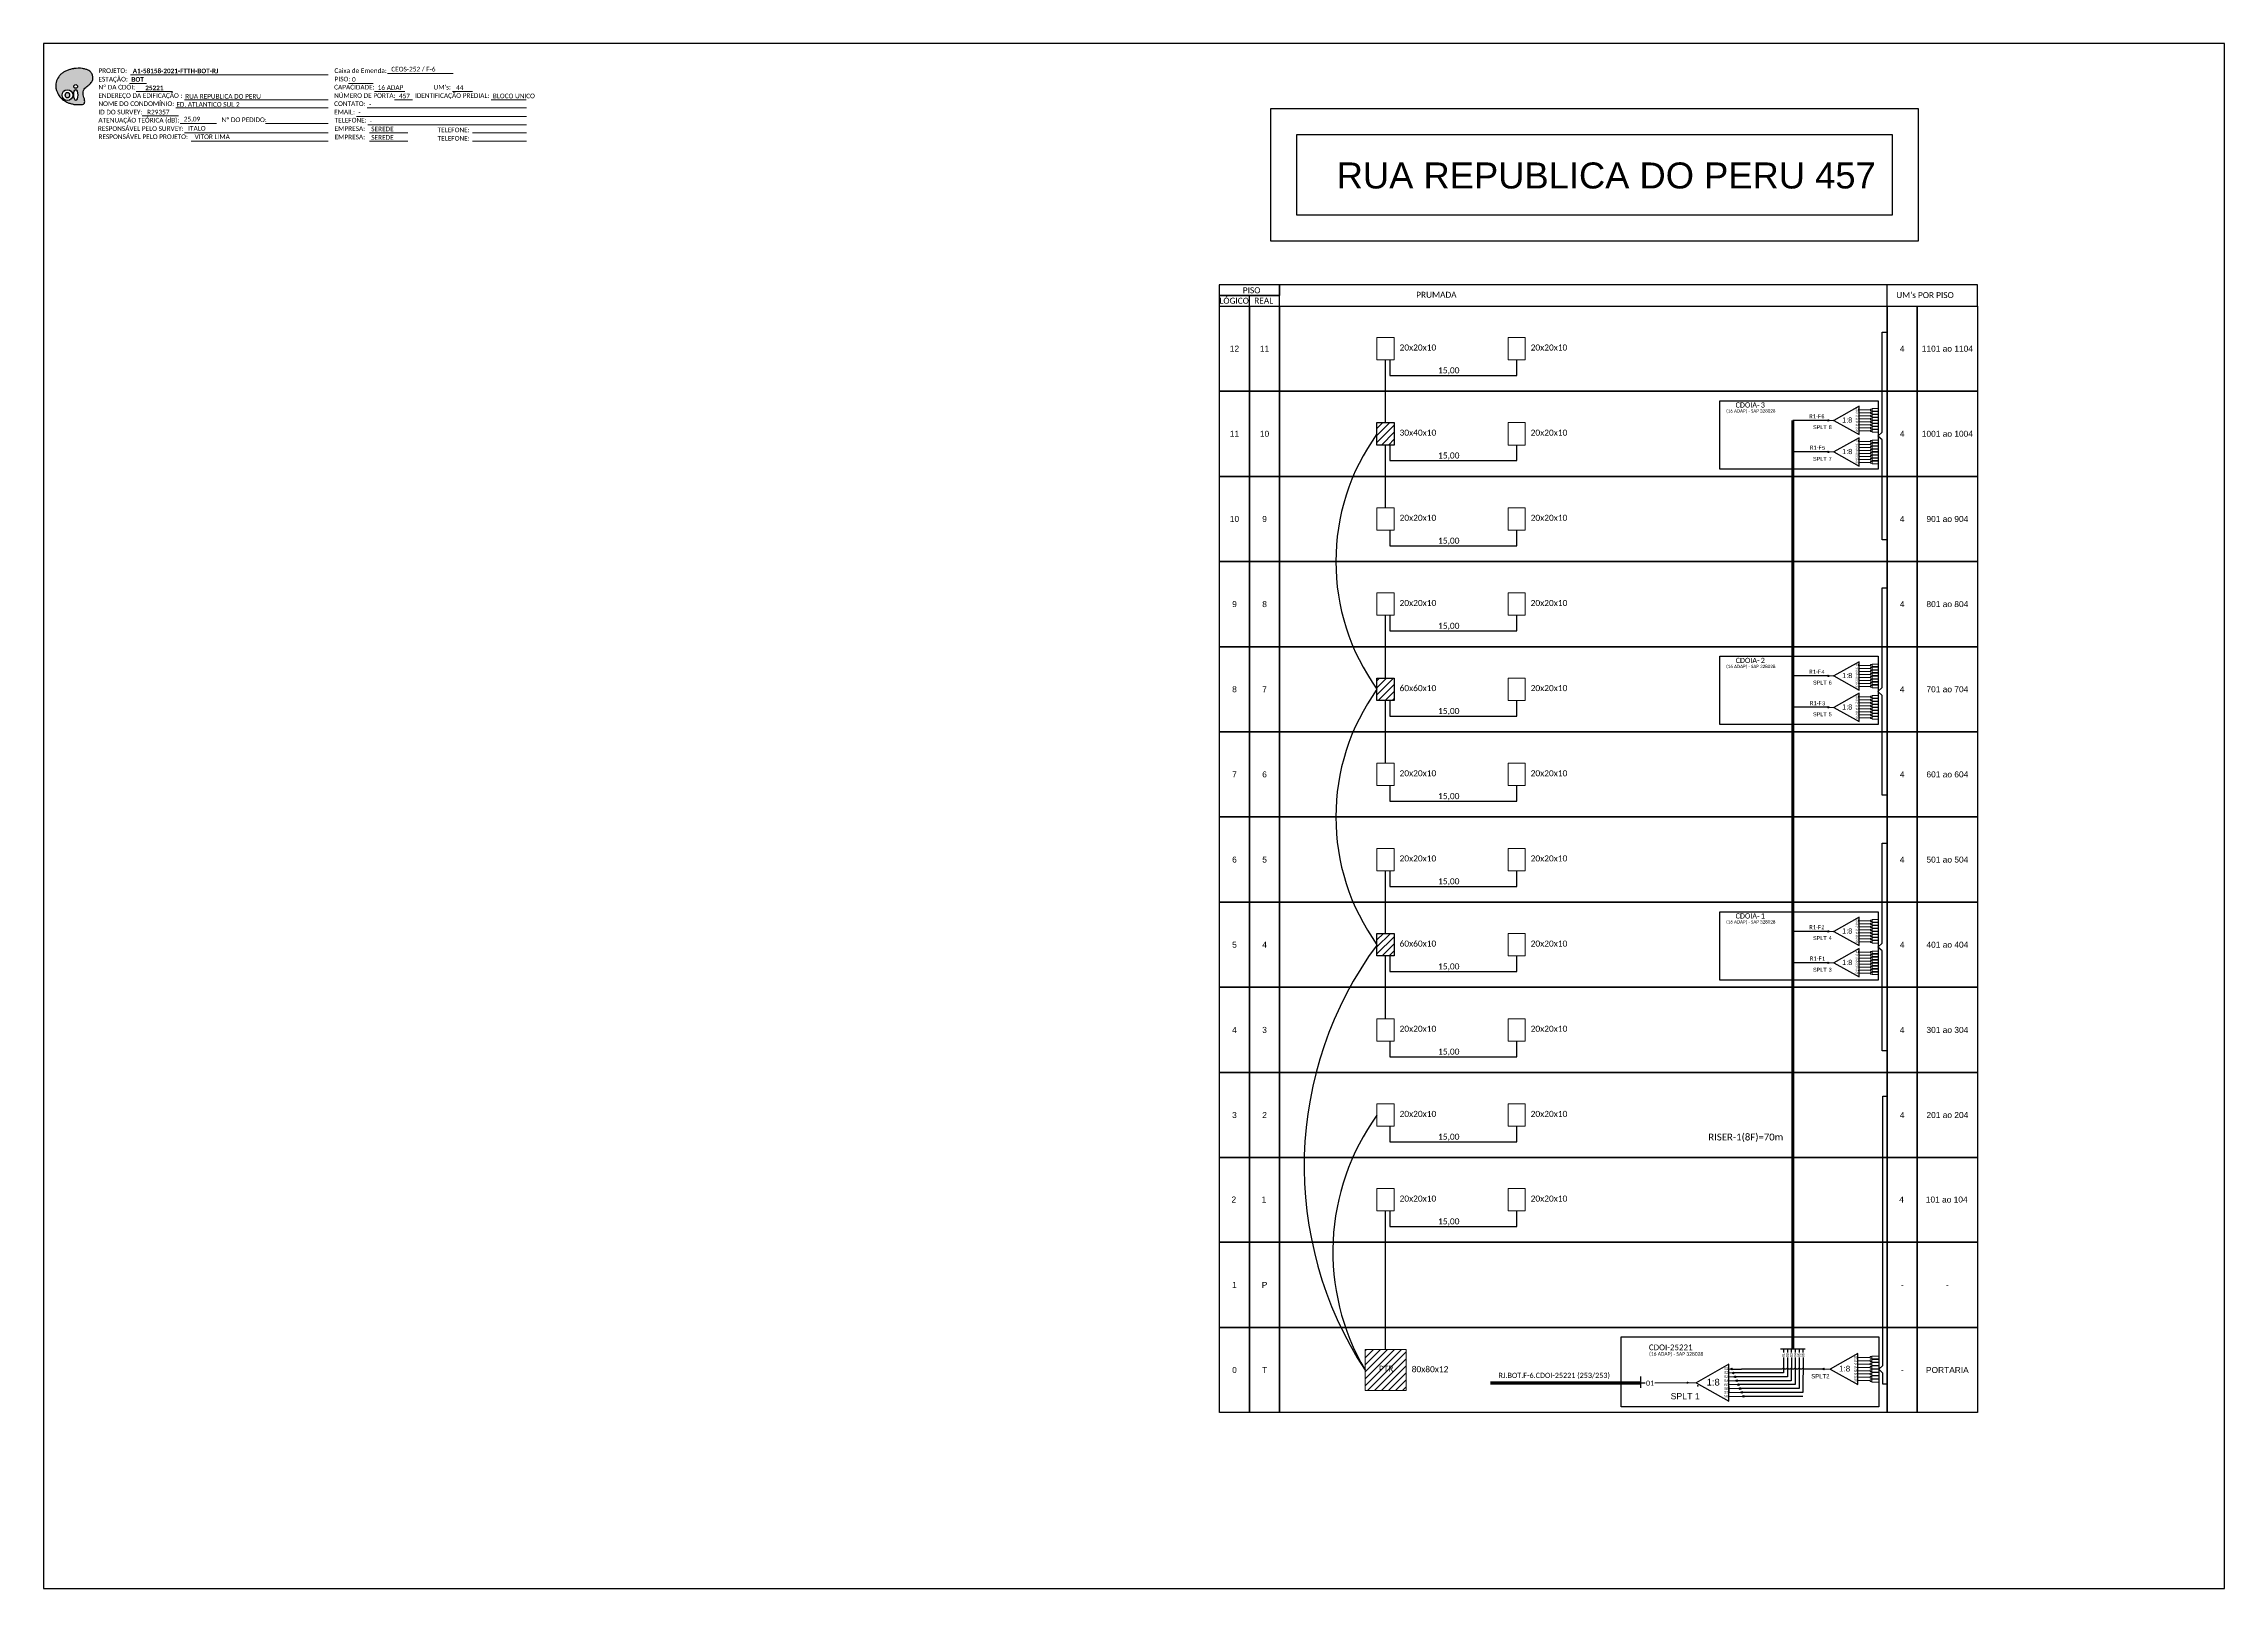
# Model space of a CAD drawing. Extents: x 2780 to 3619, y 705 to 1299.
import ezdxf
from ezdxf.enums import TextEntityAlignment as Align

# ---------------------------------------------------------------- set-up
doc = ezdxf.new("R2010")
doc.units = 0
doc.styles.add('ARIAL', font='arial.ttf')
doc.styles.add('DIGICADE', font='arial.ttf')
doc.styles.get("Standard").update_dxf_attribs({"font": 'arial.ttf'})
doc.styles.add('WMF-Calibri0', font='calibri.ttf')
doc.styles.add('WMF-Calibri1', font='calibrib.ttf')
doc.linetypes.add('RESERVA', pattern='A,0.5,-0.15,["RESERVA",Standard,S=0.18,R=0,X=0,Y=-0.1],-1.3', length=1.95)
pattern_1 = [(45, (-530.6392, 0), (-1.3470384, 1.3470384), [])]

# ---------------------------------------------------------------- blocks, each defined once
blk = doc.blocks.new('SPLT_1-8_SC-APC')
at = {"color": 1, "lineweight": 0}
blk.add_lwpolyline([(-17.04, -7.55), (-19.26, -7.55)], dxfattribs=at)
at = {"color": 1}
blk.add_lwpolyline([(-7.37, -2.1), (-17.04, -7.55), (-7.37, -13), (-7.37, -2.1)], dxfattribs=at)
at = {"color": 3, "lineweight": 0}
for points in [[(-2.99, -3.51), (-7.37, -3.51)], [(-7.37, -4.66), (-2.99, -4.66)], [(-7.37, -5.82), (-2.99, -5.82)], [(-7.37, -6.97), (-2.99, -6.97)], [(-2.41, -3.02), (-2.41, -4)], [(-2.41, -3.02), (0, -3.02)], [(-2.41, -4), (0, -4)], [(-2.41, -4.17), (-2.41, -5.16)], [(-2.41, -4.17), (0, -4.17)], [(-2.41, -5.16), (0, -5.16)], [(-2.41, -5.32), (-2.41, -6.31)], [(-2.41, -5.32), (0, -5.32)], [(-2.41, -6.31), (0, -6.31)], [(-2.41, -6.48), (-2.41, -7.46)], [(-2.41, -6.48), (0, -6.48)], [(-2.41, -7.46), (0, -7.46)], [(-7.37, -8.12), (-2.99, -8.12)], [(-7.37, -9.28), (-2.99, -9.28)], [(-7.37, -10.43), (-2.99, -10.43)], [(-7.37, -11.58), (-2.99, -11.58)], [(-2.41, -7.63), (-2.41, -8.62)], [(-2.41, -7.63), (0, -7.63)], [(-2.41, -8.62), (0, -8.62)], [(-2.41, -8.78), (-2.41, -9.77)], [(-2.41, -8.78), (0, -8.78)], [(-2.41, -9.77), (0, -9.77)], [(-2.41, -9.94), (-2.41, -10.92)], [(-2.41, -9.94), (0, -9.94)], [(-2.41, -10.92), (0, -10.92)], [(-2.41, -11.09), (-2.41, -12.08)], [(-2.41, -11.09), (0, -11.09)], [(-2.41, -12.08), (0, -12.08)]]:
    blk.add_lwpolyline(points, dxfattribs=at)
for points in [[(-2.99, -3.22), (-2.41, -3.22), (-2.41, -3.8), (-2.99, -3.8)], [(-2.99, -4.38), (-2.41, -4.38), (-2.41, -4.95), (-2.99, -4.95)], [(-2.99, -5.53), (-2.41, -5.53), (-2.41, -6.1), (-2.99, -6.1)], [(-2.99, -6.68), (-2.41, -6.68), (-2.41, -7.26), (-2.99, -7.26)], [(-2.99, -7.84), (-2.41, -7.84), (-2.41, -8.41), (-2.99, -8.41)], [(-2.99, -8.99), (-2.41, -8.99), (-2.41, -9.56), (-2.99, -9.56)], [(-2.99, -10.14), (-2.41, -10.14), (-2.41, -10.72), (-2.99, -10.72)], [(-2.99, -11.3), (-2.41, -11.3), (-2.41, -11.87), (-2.99, -11.87)]]:
    blk.add_lwpolyline(points, close=True, dxfattribs=at)
at = {"color": 1, "style": 'ARIAL'}
for s, height, p in [('1:8', 2, (-13.91, -8.4)), ('S1', 0.75, (-8.74, -3.78)), ('S2', 0.75, (-8.74, -4.97)), ('S3', 0.75, (-8.74, -6.18)), ('S4', 0.75, (-8.74, -7.36)), ('S5', 0.75, (-8.74, -8.57)), ('S6', 0.75, (-8.74, -9.69)), ('S7', 0.75, (-8.74, -10.78)), ('S8', 0.75, (-8.74, -11.9))]:
    blk.add_text(s, height=height, dxfattribs=at).set_placement(p)
blk = doc.blocks.new('SPLT_1-8_DIV_DIR')
h = blk.add_hatch(color=3)
h.dxf.hatch_style = 1
edge = h.paths.add_edge_path()
edge.add_arc((12.77, 4.04), 0.242, 0, 360)
h = blk.add_hatch(color=3)
h.dxf.hatch_style = 1
edge = h.paths.add_edge_path()
edge.add_arc((13.27, 2.88), 0.242, 0, 360)
h = blk.add_hatch(color=3)
h.dxf.hatch_style = 1
edge = h.paths.add_edge_path()
edge.add_arc((13.77, 1.73), 0.242, 0, 360)
h = blk.add_hatch(color=3)
h.dxf.hatch_style = 1
edge = h.paths.add_edge_path()
edge.add_arc((14.27, 0.58), 0.242, 0, 360)
h = blk.add_hatch(color=3)
h.dxf.hatch_style = 1
edge = h.paths.add_edge_path()
edge.add_arc((14.77, -0.58), 0.242, 0, 360)
h = blk.add_hatch(color=3)
h.dxf.hatch_style = 1
edge = h.paths.add_edge_path()
edge.add_arc((15.27, -1.73), 0.242, 0, 360)
h = blk.add_hatch(color=3)
h.dxf.hatch_style = 1
edge = h.paths.add_edge_path()
edge.add_arc((15.77, -2.88), 0.242, 0, 360)
h = blk.add_hatch(color=3)
h.dxf.hatch_style = 1
edge = h.paths.add_edge_path()
edge.add_arc((16.27, -4.04), 0.242, 0, 360)
at = {"color": 1, "lineweight": 0}
blk.add_lwpolyline([(2.22, 0), (0, 0)], dxfattribs=at)
at = {"color": 1}
blk.add_lwpolyline([(11.89, 5.45), (2.22, 0), (11.89, -5.45), (11.89, 5.45)], dxfattribs=at)
at = {"color": 7, "lineweight": 0}
for points in [[(12.77, 4.04), (11.89, 4.04)], [(11.89, 2.88), (13.27, 2.88)], [(11.89, 1.73), (13.77, 1.73)], [(11.89, 0.58), (14.27, 0.58)], [(11.89, -0.58), (14.77, -0.58)], [(11.89, -1.73), (15.27, -1.73)], [(11.89, -2.88), (15.77, -2.88)], [(11.89, -4.04), (16.27, -4.04)]]:
    blk.add_lwpolyline(points, dxfattribs=at)
at = {"color": 3}
for centre in [(12.77, 4.04), (13.27, 2.88), (13.77, 1.73), (14.27, 0.58), (14.77, -0.58), (15.27, -1.73), (15.77, -2.88), (16.27, -4.04)]:
    blk.add_circle(centre, 0.242, dxfattribs=at)
at = {"color": 1, "style": 'ARIAL'}
for s, height, p in [('1:8', 2, (5.35, -0.85)), ('S1', 0.75, (10.52, 3.77)), ('S2', 0.75, (10.52, 2.58)), ('S3', 0.75, (10.52, 1.37)), ('S4', 0.75, (10.52, 0.19)), ('S5', 0.75, (10.52, -1.02)), ('S6', 0.75, (10.52, -2.14)), ('S7', 0.75, (10.52, -3.24)), ('S8', 0.75, (10.52, -4.36))]:
    blk.add_text(s, height=height, dxfattribs=at).set_placement(p)
blk = doc.blocks.new('OI')
h = blk.add_hatch(color=40)
edge = h.paths.add_edge_path()
edge.add_spline(control_points=[(4.35, -0.67), (3.92, -0.99), (3.26, -1.5), (2.81, -2.59), (2.9, -3.5), (3.06, -4.27), (3.31, -4.85), (3.37, -5.39), (3.4, -5.88), (3.2, -6.4), (2.54, -6.61), (1.65, -6.63), (0.55, -6.67), (-0.56, -6.42), (-1.61, -6.14), (-2.77, -5.61), (-3.92, -4.77), (-4.89, -3.7), (-5.34, -2.65), (-5.6, -1.94), (-5.85, -0.96), (-5.71, 0.47), (-5.1, 2.02), (-4.14, 3.02), (-3.3, 3.61), (-2.37, 4.16), (-1.36, 4.44), (-0.56, 4.7), (0.79, 4.85), (2.24, 4.97), (3.79, 4.57), (4.67, 4.21), (5.44, 3.65), (5.76, 2.99), (6.03, 2.21), (6.01, 1.46), (5.72, 0.64), (5.31, 0.08), (4.88, -0.38), (4.51, -0.55), (4.35, -0.67)], knot_values=[0, 0, 0, 0, 1.60434, 2.417191, 3.427595, 4.282808, 4.776746, 5.304182, 5.888771, 6.258406, 6.858137, 7.79129, 8.986195, 10.124242, 11.187857, 12.242908, 13.953784, 15.414161, 16.515391, 17.349188, 17.675853, 19.552021, 21.515531, 22.568638, 23.63245, 24.621084, 25.782718, 26.745347, 27.142653, 29.870543, 31.004649, 31.921532, 32.709589, 33.801391, 34.042471, 35.192333, 35.971461, 36.628871, 37.254359, 37.836911, 37.836911, 37.836911, 37.836911], degree=3, periodic=0)
h.paths.add_polyline_path([(1.13, -0.87, -1), (-0.04, -0.87, -1)], flags=16)
edge = h.paths.add_edge_path(flags=16)
edge.add_ellipse((0.56, -3.59), major_axis=(-0.02, 1.71), ratio=0.361305, start_angle=0, end_angle=360)
h.paths.add_polyline_path([(-0.36, -3.62, -1), (-3.8, -3.62, -1)], flags=16)
edge = h.paths.add_edge_path(flags=0)
edge.add_ellipse((-2.08, -3.62), major_axis=(0, 0.885), ratio=0.758294, start_angle=0, end_angle=360)
at = {"color": 40}
for centre, radius in [((-2.08, -3.62), 1.72), ((0.54, -0.87), 0.587)]:
    blk.add_circle(centre, radius, dxfattribs=at)
blk.add_ellipse((-2.08, -3.62), major_axis=(0, 0.885), ratio=0.758294, start_param=-3.141592653589792, end_param=3.141592653589792, dxfattribs=at)
blk.add_ellipse((0.56, -3.59), major_axis=(-0.02, 1.71), ratio=0.361305, dxfattribs=at)
at = {"color": 40, "start_tangent": (-0.800898, -0.598801), "end_tangent": (-0.800898, -0.598801)}
blk.add_spline([(4.35, -0.67), (3.2, -1.78), (2.9, -2.54), (2.92, -3.55), (3.12, -4.38), (3.28, -4.85), (3.37, -5.37), (3.35, -5.95), (3.2, -6.29), (2.66, -6.55), (1.73, -6.63), (0.54, -6.62), (-0.58, -6.41), (-1.6, -6.11), (-2.56, -5.67), (-3.95, -4.67), (-4.89, -3.56), (-5.37, -2.56), (-5.64, -1.78), (-5.72, -1.46), (-5.63, 0.42), (-4.84, 2.22), (-4.13, 2.99), (-3.27, 3.62), (-2.4, 4.09), (-1.3, 4.47), (-0.37, 4.72), (0.02, 4.77), (2.75, 4.8), (3.85, 4.53), (4.69, 4.16), (5.31, 3.68), (5.85, 2.73), (5.93, 2.5), (5.94, 1.35), (5.67, 0.62), (5.29, 0.08), (4.84, -0.36), (4.35, -0.67)], degree=3, dxfattribs=at)
blk = doc.blocks.new('CARIMBO')
at = {"color": 7, "lineweight": 0}
for points in [[(134.48, -16.3), (159.61, -16.3)], [(35.15, -20.06), (41.7, -20.06)], [(35.66, -16.79), (111.64, -16.79)], [(37.81, -23.14), (51.75, -23.14)], [(119.43, -20.02), (128.92, -20.02)], [(129.48, -23.14), (141.1, -23.14)], [(159.42, -23.14), (167.09, -23.14)], [(40.13, -32.55), (54.07, -32.55)], [(52.97, -29.48), (111.64, -29.48)], [(56.38, -26.37), (111.64, -26.37)], [(122.56, -32.72), (187.83, -32.72)], [(126.6, -29.48), (187.83, -29.48)], [(137.07, -26.37), (144.01, -26.37)], [(174.24, -26.37), (187.8, -26.37)], [(54.67, -35.52), (68.61, -35.52)], [(56.38, -39.07), (111.64, -39.07)], [(126.84, -35.96), (187.83, -35.96)], [(127.45, -39.07), (142.25, -39.07)], [(167.06, -39.07), (187.83, -39.07)], [(58.87, -42.31), (111.64, -42.31)], [(127.45, -42.31), (142.25, -42.31)], [(167.06, -42.31), (187.83, -42.31)]]:
    blk.add_lwpolyline(points, dxfattribs=at)
at = {"color": 7, "xscale": 1.213923925163967, "yscale": 1.213923925163967, "zscale": 1.213923925163967, "rotation": 0.1532896023949059}
blk.add_blockref('OI', (13.86, -20.16), dxfattribs=at)
at = {"color": 7, "lineweight": 0, "style": 'WMF-Calibri0'}
for s, height, p in [('PROJETO:', 1.793, (23.26, -16.04)), ('Caixa de Emenda:', 1.7927, (114.02, -16.04)), ('ESTAÇÃO:', 1.793, (23.26, -19.32)), ('ENDEREÇO DA EDIFICAÇÃO :', 1.7927, (23.26, -25.63)), ('Nº DA CDOI:', 1.7927, (23.26, -22.39)), ('CAPACIDADE:', 1.7927, (113.91, -22.39)), ('NÚMERO DE PORTA:', 1.7927, (113.91, -25.63)), ('PISO:', 1.793, (114.09, -19.28)), ('IDENTIFICAÇÃO PREDIAL:', 1.7927, (144.99, -25.63)), ("UM's:", 1.793, (152.15, -22.39)), ('ATENUAÇÃO TEÓRICA (dB):', 1.7927, (23.26, -35.09)), ('NOME DO CONDOMÍNIO:', 1.7927, (23.26, -28.74)), ('ID DO SURVEY:', 1.7927, (23.26, -31.97)), ('CONTATO:', 1.793, (113.91, -28.74)), ('EMAIL:', 1.793, (113.91, -31.97)), ('TELEFONE:', 1.793, (114.09, -35.09)), ('RESPONSÁVEL PELO SURVEY:', 1.7927, (23.02, -38.32)), ('RESPONSÁVEL PELO PROJETO:', 1.7927, (23.26, -41.44)), ('EMPRESA:', 1.793, (114.09, -38.32)), ('EMPRESA:', 1.793, (114.09, -41.56)), ('TELEFONE:', 1.793, (153.7, -38.83)), ('TELEFONE:', 1.793, (153.7, -42.06))]:
    blk.add_text(s, height=height, dxfattribs=at).set_placement(p)
at = {"color": 7, "lineweight": 0, "flags": 8}
for tag, p, style in [('PROJ', (36.46, -16.13), 'WMF-Calibri1'), ('CEOS-XX', (135.87, -15.46), 'WMF-Calibri0'), ('EST', (35.94, -19.41), 'WMF-Calibri1'), ('LOGRADOURO', (56.65, -25.91), 'WMF-Calibri0'), ('PISO_PTR', (120.78, -19.42), 'WMF-Calibri0'), ('CAPAC.', (130.66, -22.52), 'WMF-Calibri0'), ('N°', (138.85, -25.77), 'WMF-Calibri0'), ("UC'S", (160.78, -22.54), 'WMF-Calibri0'), ('N°PREDIO', (174.94, -25.77), 'WMF-Calibri0'), ('_ID_', (40.39, -31.94), 'WMF-Calibri0'), ('NOME_DO_COND.', (53.23, -29.02), 'WMF-Calibri0'), ('O_POTEN', (56.06, -34.68), 'WMF-Calibri0'), ('EMAIL', (123.26, -32.12), 'WMF-Calibri0'), ('NOME_DO_CONTATO', (127.3, -28.89), 'WMF-Calibri0'), ('RES_SURVEY', (57.78, -38.23), 'WMF-Calibri0'), ('RES_PROJ', (60.27, -41.47), 'WMF-Calibri0'), ('TELEFONE', (127.55, -35.36), 'WMF-Calibri0'), ('EMP_RESP_SURVEY', (128.16, -38.47), 'WMF-Calibri0'), ('EMP_RESP_PROJ', (128.16, -41.71), 'WMF-Calibri0'), ('CONT_RESP_SURVEY', (167.76, -38.47), 'WMF-Calibri0'), ('CONT_RESP_PROJ', (167.76, -41.71), 'WMF-Calibri0')]:
    blk.add_attdef(tag, p, '', height=1.79, dxfattribs=dict(at, style=style))
at = {"color": 7, "lineweight": 0, "style": 'WMF-Calibri1', "flags": 8}
blk.add_attdef("N° CDO'S", text='', height=1.79, dxfattribs=at).set_placement((44.78, -22.68), align=Align.CENTER)

msp = doc.modelspace()

# ---------------------------------------------------------------- hatches: boundary and pattern name
h = msp.add_hatch()
h.set_pattern_fill('ANSI31', color=1, scale=0.6)
h.set_pattern_definition(pattern_1)
h.paths.add_polyline_path([(3296.24, 1153.3), (3292.93, 1153.3), (3292.93, 1144.68), (3299.55, 1144.68), (3299.55, 1153.3)])
h = msp.add_hatch(color=3)
h.dxf.hatch_style = 1
edge = h.paths.add_edge_path()
edge.add_arc((3466.43, 1154.13), 0.256, 0, 360)
h = msp.add_hatch(color=3)
h.dxf.hatch_style = 1
edge = h.paths.add_edge_path()
edge.add_arc((3466.43, 1142.04), 0.256, 0, 360)
h = msp.add_hatch()
h.set_pattern_fill('ANSI31', color=1, scale=0.6)
h.set_pattern_definition(pattern_1)
h.paths.add_polyline_path([(3296.24, 1055.07), (3292.93, 1055.07), (3292.93, 1046.45), (3299.55, 1046.45), (3299.55, 1055.07)])
h = msp.add_hatch(color=3)
h.dxf.hatch_style = 1
edge = h.paths.add_edge_path()
edge.add_arc((3466.43, 1055.9), 0.256, 0, 360)
h = msp.add_hatch(color=3)
h.dxf.hatch_style = 1
edge = h.paths.add_edge_path()
edge.add_arc((3466.43, 1043.81), 0.256, 0, 360)
h = msp.add_hatch()
h.set_pattern_fill('ANSI31', color=1, scale=0.6)
h.set_pattern_definition(pattern_1)
h.paths.add_polyline_path([(3296.24, 956.84), (3292.93, 956.84), (3292.93, 948.22), (3299.55, 948.22), (3299.55, 956.84)])
h = msp.add_hatch(color=3)
h.dxf.hatch_style = 1
edge = h.paths.add_edge_path()
edge.add_arc((3466.43, 957.67), 0.256, 0, 360)
h = msp.add_hatch(color=3)
h.dxf.hatch_style = 1
edge = h.paths.add_edge_path()
edge.add_arc((3466.43, 945.57), 0.256, 0, 360)
h = msp.add_hatch()
h.set_pattern_fill('ANSI31', color=1, scale=0.6)
h.set_pattern_definition([(45, (2511.7327, 3468.156), (-1.3470384, 1.3470384), [])])
h.paths.add_polyline_path([(3304.14, 781.09), (3304.14, 796.9), (3288.34, 796.9), (3288.34, 781.09)])
h.paths.add_polyline_path([(3293.07, 787.73), (3299.88, 787.73), (3299.88, 791.2), (3293.07, 791.2)], flags=24)
h = msp.add_hatch(color=3)
h.dxf.hatch_style = 1
edge = h.paths.add_edge_path()
edge.add_arc((3464.73, 789.37), 0.282, 0, 360)
h = msp.add_hatch(color=3)
h.dxf.hatch_style = 1
edge = h.paths.add_edge_path()
edge.add_arc((3412.32, 784.11), 0.41, 0, 360)

# ---------------------------------------------------------------- linework, layer by layer
at = {"color": 5}
msp.add_line((3448.11, 797.16), (3457.56, 797.16), dxfattribs=at)
at = {"color": 3}
msp.add_line((3429.32, 789.37), (3433.06, 789.37), dxfattribs=at)
for points in [[(2780.21, 705.02), (3618.77, 705.02), (3618.77, 1299.02), (2780.21, 1299.02), (2780.21, 705.02)], [(3243.88, 1198.11), (3243.88, 1202.22)], [(3255.45, 1198.11), (3523.82, 1198.11), (3523.82, 1206.33), (3255.45, 1206.33), (3255.45, 1206.33), (3255.45, 1202.22)], [(3489.07, 1198.11), (3489.07, 1206.33)]]:
    msp.add_lwpolyline(points)
at = {"color": 7, "lineweight": 0}
msp.add_lwpolyline([(2865.52, 1268.26), (2889.67, 1268.26)], dxfattribs=at)
at = {"color": 2}
for points in [[(3501.05, 1223.09), (3252.1, 1223.09), (3252.1, 1274.02), (3501.05, 1274.02)], [(3491.05, 1233.09), (3262.1, 1233.09), (3262.1, 1264.02), (3491.05, 1264.02)]]:
    msp.add_lwpolyline(points, close=True, dxfattribs=at)
for points in [[(3232.3, 1202.22), (3255.45, 1202.22), (3255.45, 1206.33), (3232.3, 1206.33)], [(3232.3, 1198.11), (3255.45, 1198.11), (3255.45, 1202.22), (3232.3, 1202.22)], [(3232.34, 1198.11), (3243.91, 1198.11), (3243.91, 1165.36), (3232.34, 1165.36)], [(3243.91, 1198.11), (3255.48, 1198.11), (3255.48, 1165.36), (3243.91, 1165.36)], [(3255.48, 1198.11), (3489.1, 1198.11), (3489.1, 1165.36), (3255.48, 1165.36)], [(3489.1, 1198.11), (3500.67, 1198.11), (3500.67, 1165.36), (3489.1, 1165.36)], [(3500.67, 1198.11), (3523.82, 1198.11), (3523.82, 1165.36), (3500.67, 1165.36)], [(3232.34, 1165.36), (3243.91, 1165.36), (3243.91, 1132.62), (3232.34, 1132.62)], [(3243.91, 1165.36), (3255.48, 1165.36), (3255.48, 1132.62), (3243.91, 1132.62)], [(3255.48, 1165.36), (3489.1, 1165.36), (3489.1, 1132.62), (3255.48, 1132.62)], [(3489.1, 1165.36), (3500.67, 1165.36), (3500.67, 1132.62), (3489.1, 1132.62)], [(3500.67, 1165.36), (3523.82, 1165.36), (3523.82, 1132.62), (3500.67, 1132.62)], [(3232.34, 1132.62), (3243.91, 1132.62), (3243.91, 1099.87), (3232.34, 1099.87)], [(3243.91, 1132.62), (3255.48, 1132.62), (3255.48, 1099.87), (3243.91, 1099.87)], [(3255.48, 1132.62), (3489.1, 1132.62), (3489.1, 1099.87), (3255.48, 1099.87)], [(3489.1, 1132.62), (3500.67, 1132.62), (3500.67, 1099.87), (3489.1, 1099.87)], [(3500.67, 1132.62), (3523.82, 1132.62), (3523.82, 1099.87), (3500.67, 1099.87)], [(3232.34, 1099.87), (3243.91, 1099.87), (3243.91, 1067.13), (3232.34, 1067.13)], [(3243.91, 1099.87), (3255.48, 1099.87), (3255.48, 1067.13), (3243.91, 1067.13)], [(3255.48, 1099.87), (3489.1, 1099.87), (3489.1, 1067.13), (3255.48, 1067.13)], [(3489.1, 1099.87), (3500.67, 1099.87), (3500.67, 1067.13), (3489.1, 1067.13)], [(3500.67, 1099.87), (3523.82, 1099.87), (3523.82, 1067.13), (3500.67, 1067.13)], [(3232.34, 1067.13), (3243.91, 1067.13), (3243.91, 1034.39), (3232.34, 1034.39)], [(3243.91, 1067.13), (3255.48, 1067.13), (3255.48, 1034.39), (3243.91, 1034.39)], [(3255.48, 1067.13), (3489.1, 1067.13), (3489.1, 1034.39), (3255.48, 1034.39)], [(3489.1, 1067.13), (3500.67, 1067.13), (3500.67, 1034.39), (3489.1, 1034.39)], [(3500.67, 1067.13), (3523.82, 1067.13), (3523.82, 1034.39), (3500.67, 1034.39)], [(3232.34, 1034.39), (3243.91, 1034.39), (3243.91, 1001.64), (3232.34, 1001.64)], [(3243.91, 1034.39), (3255.48, 1034.39), (3255.48, 1001.64), (3243.91, 1001.64)], [(3255.48, 1034.39), (3489.1, 1034.39), (3489.1, 1001.64), (3255.48, 1001.64)], [(3489.1, 1034.39), (3500.67, 1034.39), (3500.67, 1001.64), (3489.1, 1001.64)], [(3500.67, 1034.39), (3523.82, 1034.39), (3523.82, 1001.64), (3500.67, 1001.64)], [(3232.34, 1001.64), (3243.91, 1001.64), (3243.91, 968.9), (3232.34, 968.9)], [(3243.91, 1001.64), (3255.48, 1001.64), (3255.48, 968.9), (3243.91, 968.9)], [(3255.48, 1001.64), (3489.1, 1001.64), (3489.1, 968.9), (3255.48, 968.9)], [(3489.1, 1001.64), (3500.67, 1001.64), (3500.67, 968.9), (3489.1, 968.9)], [(3500.67, 1001.64), (3523.82, 1001.64), (3523.82, 968.9), (3500.67, 968.9)], [(3232.34, 968.9), (3243.91, 968.9), (3243.91, 936.16), (3232.34, 936.16)], [(3243.91, 968.9), (3255.48, 968.9), (3255.48, 936.16), (3243.91, 936.16)], [(3255.48, 968.9), (3489.1, 968.9), (3489.1, 936.16), (3255.48, 936.16)], [(3489.1, 968.9), (3500.67, 968.9), (3500.67, 936.16), (3489.1, 936.16)], [(3500.67, 968.9), (3523.82, 968.9), (3523.82, 936.16), (3500.67, 936.16)], [(3232.34, 936.16), (3243.91, 936.16), (3243.91, 903.41), (3232.34, 903.41)], [(3243.91, 936.16), (3255.48, 936.16), (3255.48, 903.41), (3243.91, 903.41)], [(3255.48, 936.16), (3489.1, 936.16), (3489.1, 903.41), (3255.48, 903.41)], [(3489.1, 936.16), (3500.67, 936.16), (3500.67, 903.41), (3489.1, 903.41)], [(3500.67, 936.16), (3523.82, 936.16), (3523.82, 903.41), (3500.67, 903.41)], [(3232.34, 903.41), (3243.91, 903.41), (3243.91, 870.67), (3232.34, 870.67)], [(3243.91, 903.41), (3255.48, 903.41), (3255.48, 870.67), (3243.91, 870.67)], [(3255.48, 903.41), (3489.1, 903.41), (3489.1, 870.67), (3255.48, 870.67)], [(3489.1, 903.41), (3500.67, 903.41), (3500.67, 870.67), (3489.1, 870.67)], [(3500.67, 903.41), (3523.82, 903.41), (3523.82, 870.67), (3500.67, 870.67)], [(3232.34, 870.67), (3243.91, 870.67), (3243.91, 838.11), (3232.34, 838.11)], [(3243.91, 870.67), (3255.48, 870.67), (3255.48, 838.11), (3243.91, 838.11)], [(3255.48, 870.67), (3489.1, 870.67), (3489.1, 838.11), (3255.48, 838.11)], [(3489.1, 870.67), (3500.67, 870.67), (3500.67, 838.11), (3489.1, 838.11)], [(3500.67, 870.67), (3523.82, 870.67), (3523.82, 838.11), (3500.67, 838.11)], [(3232.34, 838.11), (3243.91, 838.11), (3243.91, 805.37), (3232.34, 805.37)], [(3243.91, 838.11), (3255.48, 838.11), (3255.48, 805.37), (3243.91, 805.37)], [(3255.48, 838.11), (3489.1, 838.11), (3489.1, 805.37), (3255.48, 805.37)], [(3489.1, 838.11), (3500.67, 838.11), (3500.67, 805.37), (3489.1, 805.37)], [(3500.67, 838.11), (3523.82, 838.11), (3523.82, 805.37), (3500.67, 805.37)], [(3232.34, 805.37), (3243.91, 805.37), (3243.91, 772.62), (3232.34, 772.62)], [(3243.91, 805.37), (3255.48, 805.37), (3255.48, 772.62), (3243.91, 772.62)], [(3255.48, 805.37), (3489.1, 805.37), (3489.1, 772.62), (3255.48, 772.62)], [(3489.1, 805.37), (3500.67, 805.37), (3500.67, 772.62), (3489.1, 772.62)], [(3500.67, 805.37), (3523.82, 805.37), (3523.82, 772.62), (3500.67, 772.62)]]:
    msp.add_lwpolyline(points, close=True)
at = {"color": 0, "lineweight": 0}
for points in [[(3292.93, 1186.04), (3299.55, 1186.04), (3299.55, 1177.42), (3292.93, 1177.42)], [(3343.34, 1186.04), (3349.96, 1186.04), (3349.96, 1177.42), (3343.34, 1177.42)], [(3343.34, 1153.3), (3349.96, 1153.3), (3349.96, 1144.68), (3343.34, 1144.68)], [(3292.93, 1120.56), (3299.55, 1120.56), (3299.55, 1111.94), (3292.93, 1111.94)], [(3343.34, 1120.56), (3349.96, 1120.56), (3349.96, 1111.94), (3343.34, 1111.94)], [(3292.93, 1087.81), (3299.55, 1087.81), (3299.55, 1079.19), (3292.93, 1079.19)], [(3343.34, 1087.81), (3349.96, 1087.81), (3349.96, 1079.19), (3343.34, 1079.19)], [(3343.34, 1055.07), (3349.96, 1055.07), (3349.96, 1046.45), (3343.34, 1046.45)], [(3292.93, 1022.33), (3299.55, 1022.33), (3299.55, 1013.71), (3292.93, 1013.71)], [(3343.34, 1022.33), (3349.96, 1022.33), (3349.96, 1013.71), (3343.34, 1013.71)], [(3292.93, 989.58), (3299.55, 989.58), (3299.55, 980.96), (3292.93, 980.96)], [(3343.34, 989.58), (3349.96, 989.58), (3349.96, 980.96), (3343.34, 980.96)], [(3343.34, 956.84), (3349.96, 956.84), (3349.96, 948.22), (3343.34, 948.22)], [(3292.93, 924.09), (3299.55, 924.09), (3299.55, 915.47), (3292.93, 915.47)], [(3343.34, 924.09), (3349.96, 924.09), (3349.96, 915.47), (3343.34, 915.47)], [(3292.93, 891.35), (3299.55, 891.35), (3299.55, 882.73), (3292.93, 882.73)], [(3343.34, 891.35), (3349.96, 891.35), (3349.96, 882.73), (3343.34, 882.73)], [(3292.93, 858.79), (3299.55, 858.79), (3299.55, 850.17), (3292.93, 850.17)], [(3343.34, 858.79), (3349.96, 858.79), (3349.96, 850.17), (3343.34, 850.17)]]:
    msp.add_lwpolyline(points, close=True, dxfattribs=at)
at = {"color": 3}
for points in [[(3488.77, 1108.2), (3487.12, 1108.2), (3487.12, 1146.61), (3485.55, 1148.12), (3487.12, 1149.62), (3487.12, 1188.01), (3488.77, 1188.01)], [(3296.24, 1153.3), (3296.24, 1177.42)], [(3297.9, 1177.42), (3297.9, 1171.42), (3346.65, 1171.42), (3346.65, 1177.42)], [(3296.24, 1120.56), (3296.24, 1144.68)], [(3297.9, 1144.68), (3297.9, 1138.68), (3346.65, 1138.68), (3346.65, 1144.68)], [(3297.9, 1111.94), (3297.9, 1105.94), (3346.65, 1105.94), (3346.65, 1111.94)], [(3488.77, 1009.97), (3487.12, 1009.97), (3487.12, 1048.38), (3485.55, 1049.89), (3487.12, 1051.39), (3487.12, 1089.78), (3488.77, 1089.78)], [(3296.24, 1055.07), (3296.24, 1079.19)], [(3297.9, 1079.19), (3297.9, 1073.19), (3346.65, 1073.19), (3346.65, 1079.19)], [(3296.24, 1022.33), (3296.24, 1046.45)], [(3297.9, 1046.45), (3297.9, 1040.45), (3346.65, 1040.45), (3346.65, 1046.45)], [(3297.9, 1013.71), (3297.9, 1007.71), (3346.65, 1007.71), (3346.65, 1013.71)], [(3488.77, 911.74), (3487.12, 911.74), (3487.12, 950.15), (3485.55, 951.65), (3487.12, 953.16), (3487.12, 991.55), (3488.77, 991.55)], [(3296.24, 956.84), (3296.24, 980.96)], [(3297.9, 980.96), (3297.9, 974.96), (3346.65, 974.96), (3346.65, 980.96)], [(3296.24, 924.09), (3296.24, 948.22)], [(3297.9, 948.22), (3297.9, 942.22), (3346.65, 942.22), (3346.65, 948.22)], [(3297.9, 915.47), (3297.9, 909.47), (3346.65, 909.47), (3346.65, 915.47)], [(3489.14, 783.51), (3487.49, 783.51), (3487.48, 787.77), (3485.92, 789.28), (3487.48, 790.79), (3487.48, 894.25), (3489.14, 894.25)], [(3297.9, 882.73), (3297.9, 876.73), (3346.65, 876.73), (3346.65, 882.73)], [(3296.24, 796.9), (3296.24, 850.17)], [(3297.9, 850.17), (3297.9, 844.17), (3346.65, 844.17), (3346.65, 850.17)], [(3396.1, 783.98), (3394.32, 783.98)], [(3412.73, 784.12), (3399.72, 783.99)]]:
    msp.add_lwpolyline(points, dxfattribs=at)
at = {"color": 1}
for points in [[(3485.7, 1137.79), (3485.7, 1137.79), (3485.7, 1135.41), (3424.73, 1135.41), (3424.73, 1161.68), (3432.57, 1161.68)], [(3485.7, 1039.55), (3485.7, 1039.55), (3485.7, 1037.18), (3424.73, 1037.18), (3424.73, 1063.45), (3432.57, 1063.45)], [(3485.7, 941.32), (3485.7, 941.32), (3485.7, 938.95), (3424.73, 938.95), (3424.73, 965.22), (3432.57, 965.22)], [(3394.32, 782.12), (3394.32, 786.49)], [(3428.24, 782.66), (3428.24, 780.59)]]:
    msp.add_lwpolyline(points, dxfattribs=at)
for points in [[(3424.73, 1161.68), (3485.7, 1161.68), (3485.7, 1135.41), (3424.73, 1135.41)], [(3292.93, 1153.3), (3299.55, 1153.3), (3299.55, 1144.68), (3292.93, 1144.68)], [(3424.73, 1063.45), (3485.7, 1063.45), (3485.7, 1037.18), (3424.73, 1037.18)], [(3292.93, 1055.07), (3299.55, 1055.07), (3299.55, 1046.45), (3292.93, 1046.45)], [(3424.73, 965.22), (3485.7, 965.22), (3485.7, 938.95), (3424.73, 938.95)], [(3292.93, 956.84), (3299.55, 956.84), (3299.55, 948.22), (3292.93, 948.22)], [(3386.81, 801.73), (3485.92, 801.73), (3485.92, 774.85), (3386.81, 774.85)]]:
    msp.add_lwpolyline(points, close=True, dxfattribs=at)
at = {"color": 5, "const_width": 1.1}
msp.add_lwpolyline([(3452.83, 797.16), (3452.83, 1154.13)], dxfattribs=at)
at = {"color": 5}
for points in [[(3466.43, 1154.13), (3452.83, 1154.13)], [(3466.43, 1142.04), (3452.83, 1142.04)], [(3466.43, 1055.9), (3452.83, 1055.9)], [(3466.43, 1043.81), (3452.83, 1043.81)], [(3466.43, 957.67), (3452.83, 957.67)], [(3466.43, 945.57), (3452.83, 945.57)], [(3449.24, 797.16), (3449.24, 795.71)], [(3450.74, 797.15), (3450.74, 795.7)], [(3452.24, 797.15), (3452.24, 795.69)], [(3453.74, 797.14), (3453.74, 795.69)], [(3455.23, 797.13), (3455.23, 795.68)], [(3456.73, 797.13), (3456.73, 795.68)], [(3429.01, 789.42), (3429.01, 789.42)], [(3449.27, 793.8), (3449.25, 787.87), (3429.97, 787.87)], [(3450.77, 793.8), (3450.74, 786.37), (3430.31, 786.37)], [(3452.27, 793.79), (3452.24, 784.87), (3430.96, 784.87)], [(3453.77, 793.78), (3453.73, 783.38), (3431.61, 783.38)], [(3455.27, 793.78), (3455.22, 781.88), (3432.26, 781.88)], [(3456.77, 793.77), (3456.71, 780.38), (3432.91, 780.38)]]:
    msp.add_lwpolyline(points, dxfattribs=at)
at = {"color": 1, "lineweight": 0}
msp.add_lwpolyline([(3288.34, 796.9), (3304.14, 796.9), (3304.14, 781.09), (3288.34, 781.09)], close=True, dxfattribs=at)
at = {"color": 3}
msp.add_lwpolyline([(3464.73, 789.37), (3457.11, 789.37, 1), (3456.39, 789.37), (3455.61, 789.37, 1), (3454.89, 789.37), (3454.12, 789.37, 1), (3453.39, 789.37), (3452.61, 789.37, 0.897327), (3451.89, 789.37), (3451.12, 789.37, 1), (3450.39, 789.37), (3449.62, 789.37, 1), (3448.89, 789.37), (3433.06, 789.37)], format="xyb", dxfattribs=at)
at = {"color": 1, "const_width": 1.36}
msp.add_lwpolyline([(3336.49, 783.99), (3394.32, 783.98)], dxfattribs=at)
at = {"color": 251, "linetype": 'RESERVA', "ltscale": 5}
msp.add_lwpolyline([(3433.87, 778.88), (3456.71, 778.88)], dxfattribs=at)
at = {"color": 3}
for centre, radius in [((3466.43, 1154.13), 0.256), ((3466.43, 1142.04), 0.256), ((3466.43, 1055.9), 0.256), ((3466.43, 1043.81), 0.256), ((3466.43, 957.67), 0.256), ((3466.43, 945.57), 0.256), ((3464.73, 789.37), 0.282)]:
    msp.add_circle(centre, radius, dxfattribs=at)
for centre, radius, start, end in [((3361.32, 1099.87), 84.2, 144.31703, 215.68297), ((3361.32, 1001.64), 84.2, 144.31703, 215.68297), ((3408.12, 867.46), 143.19, 143.555, 213.22821), ((3365.78, 834.5), 89.82, 144.20125, 210.43584)]:
    msp.add_arc(centre, radius, start, end, dxfattribs=at)
for p in [(3232.34, 1165.36), (3468.66, 1154.13), (3232.34, 1132.62), (3232.34, 1099.87), (3232.34, 1067.13), (3468.66, 1055.9), (3232.34, 1034.39), (3232.34, 1001.64), (3232.34, 968.9), (3468.66, 957.67), (3232.34, 936.16), (3232.34, 903.41), (3232.34, 870.67), (3232.34, 838.11), (3232.34, 805.37), (3416.29, 782.93)]:
    msp.add_point(p)

# ---------------------------------------------------------------- block references
ref = msp.add_blockref('CARIMBO', (2778.02, 1303.77))
ref.add_attrib('PROJ', 'A1-58158-2021-FTTH-BOT-RJ', (2814.48, 1287.63), dxfattribs={"color": 7, "lineweight": 0, "height": 1.7927, "style": 'WMF-Calibri1'})
ref.add_attrib('EST', 'BOT', (2813.96, 1284.35), dxfattribs={"color": 7, "lineweight": 0, "height": 1.793, "style": 'WMF-Calibri1'})
ref.add_attrib("N° CDO'S", '25221', dxfattribs={"color": 7, "lineweight": 0, "height": 1.793, "style": 'WMF-Calibri1'}).set_placement((2822.8, 1281.09), align=Align.CENTER)
ref.add_attrib('LOGRADOURO', 'RUA REPUBLICA DO PERU', (2834.66, 1277.86), dxfattribs={"color": 7, "lineweight": 0, "height": 1.7927, "style": 'WMF-Calibri0'})
ref.add_attrib('NOME_DO_COND.', 'ED. ATLANTICO SUL 2', (2831.25, 1274.74), dxfattribs={"color": 7, "lineweight": 0, "height": 1.7927, "style": 'WMF-Calibri0'})
ref.add_attrib('_ID_', 'R29357', (2820, 1271.78), dxfattribs={"color": 7, "lineweight": 0, "height": 1.793, "style": 'WMF-Calibri0'})
ref.add_attrib('O_POTEN', '25,09', (2834.08, 1269.09), dxfattribs={"color": 7, "lineweight": 0, "height": 1.793, "style": 'WMF-Calibri0'})
ref.add_attrib('RES_SURVEY', 'ITALO', (2835.79, 1265.54), dxfattribs={"color": 7, "lineweight": 0, "height": 1.793, "style": 'WMF-Calibri0'})
ref.add_attrib('RES_PROJ', 'VITOR LIMA', (2838.28, 1262.3), dxfattribs={"color": 7, "lineweight": 0, "height": 1.793, "style": 'WMF-Calibri0'})
ref.add_attrib('CEOS-XX', 'CEOS-252 / F-6', (2913.89, 1288.31), dxfattribs={"color": 7, "lineweight": 0, "height": 1.7927, "style": 'WMF-Calibri0'})
ref.add_attrib('CAPAC.', '16 ADAP', (2908.67, 1281.25), dxfattribs={"color": 7, "lineweight": 0, "height": 1.793, "style": 'WMF-Calibri0'})
ref.add_attrib("UC'S", '44', (2938.79, 1281.23), dxfattribs={"color": 7, "lineweight": 0, "height": 1.793, "style": 'WMF-Calibri0'})
ref.add_attrib('PISO_PTR', '0', (2898.8, 1284.34), dxfattribs={"color": 7, "lineweight": 0, "height": 1.79, "style": 'WMF-Calibri0'})
ref.add_attrib('N°', '457', (2916.86, 1278), dxfattribs={"color": 7, "lineweight": 0, "height": 1.793, "style": 'WMF-Calibri0'})
ref.add_attrib('N°PREDIO', 'BLOCO UNICO', (2952.96, 1278), dxfattribs={"color": 7, "lineweight": 0, "height": 1.7927, "style": 'WMF-Calibri0'})
ref.add_attrib('NOME_DO_CONTATO', '-', (2905.32, 1274.88), dxfattribs={"color": 7, "lineweight": 0, "height": 1.79, "style": 'WMF-Calibri0'})
ref.add_attrib('EMAIL', '-', (2901.28, 1271.65), dxfattribs={"color": 7, "lineweight": 0, "height": 1.79, "style": 'WMF-Calibri0'})
ref.add_attrib('TELEFONE', '-', (2905.56, 1268.41), dxfattribs={"color": 7, "lineweight": 0, "height": 1.79, "style": 'WMF-Calibri0'})
ref.add_attrib('EMP_RESP_SURVEY', 'SEREDE', (2906.17, 1265.3), dxfattribs={"color": 7, "lineweight": 0, "height": 1.793, "style": 'WMF-Calibri0'})
ref.add_attrib('EMP_RESP_PROJ', 'SEREDE', (2906.17, 1262.06), dxfattribs={"color": 7, "lineweight": 0, "height": 1.793, "style": 'WMF-Calibri0'})
for p in [(3485.7, 1161.68), (3485.7, 1149.58), (3485.7, 1063.45), (3485.7, 1051.35), (3485.7, 965.22), (3485.7, 953.12)]:
    msp.add_blockref('SPLT_1-8_SC-APC', p, dxfattribs=at)
at = {"xscale": 1.3, "yscale": 1.3, "zscale": 1.3}
msp.add_blockref('SPLT_1-8_DIV_DIR', (3412.73, 784.12), dxfattribs=at)
at = {"color": 3, "xscale": 1.1, "yscale": 1.1, "zscale": 1.1}
msp.add_blockref('SPLT_1-8_SC-APC', (3485.92, 797.67), dxfattribs=at)

# ---------------------------------------------------------------- texts
at = {"color": 7, "lineweight": 0, "style": 'WMF-Calibri0'}
msp.add_text('Nº DO PEDIDO:', height=1.7927, dxfattribs=at).set_placement((2848.65, 1268.84))
at = {"color": 2, "style": 'DIGICADE'}
msp.add_text('RUA REPUBLICA DO PERU 457', height=10, dxfattribs=at).set_placement((3277.44, 1243.32))
at = {"style": 'WMF-Calibri0'}
for s, height, p in [('  LÓGICO', 2.3, (3230.72, 1199)), ('     PISO', 2.3, (3237.27, 1203.03)), ('    REAL', 2.3, (3242.48, 1199.05)), ('PRUMADA', 2.3, (3308.01, 1201.29)), ("UM's POR PISO", 2.3, (3492.59, 1201.17)), ('20x20x10', 2.317, (3301.61, 1181.01)), ('20x20x10', 2.317, (3352.01, 1181.01)), ('15,00', 2.317, (3316.41, 1172.23)), ('30x40x10', 2.317, (3301.61, 1148.27)), ('20x20x10', 2.317, (3352.01, 1148.27)), ('15,00', 2.317, (3316.41, 1139.49)), ('20x20x10', 2.317, (3301.61, 1115.53)), ('20x20x10', 2.317, (3352.01, 1115.53)), ('15,00', 2.317, (3316.41, 1106.74)), ('20x20x10', 2.317, (3301.61, 1082.78)), ('20x20x10', 2.317, (3352.01, 1082.78)), ('15,00', 2.317, (3316.41, 1074)), ('60x60x10', 2.317, (3301.61, 1050.04)), ('20x20x10', 2.317, (3352.01, 1050.04)), ('15,00', 2.317, (3316.41, 1041.25)), ('20x20x10', 2.317, (3301.61, 1017.3)), ('20x20x10', 2.317, (3352.01, 1017.3)), ('15,00', 2.317, (3316.41, 1008.51)), ('20x20x10', 2.317, (3301.61, 984.55)), ('20x20x10', 2.317, (3352.01, 984.55)), ('15,00', 2.317, (3316.41, 975.77)), ('60x60x10', 2.317, (3301.61, 951.81)), ('20x20x10', 2.317, (3352.01, 951.81)), ('15,00', 2.317, (3316.41, 943.02)), ('20x20x10', 2.317, (3301.61, 919.06)), ('20x20x10', 2.317, (3352.01, 919.06)), ('15,00', 2.317, (3316.41, 910.28)), ('20x20x10', 2.317, (3301.61, 886.32)), ('20x20x10', 2.317, (3352.01, 886.32)), ('15,00', 2.317, (3316.41, 877.54)), ('20x20x10', 2.317, (3301.61, 853.76)), ('20x20x10', 2.317, (3352.01, 853.76)), ('15,00', 2.317, (3316.41, 844.98)), ('PTR', 2.317, (3293.65, 788.32)), ('80x80x12', 2.317, (3306.28, 788.14)), ('01', 2, (3396.36, 782.94))]:
    msp.add_text(s, height=height, dxfattribs=at).set_placement(p)
at = {"style": 'ARIAL'}
for s, p in [('12', (3238.13, 1181.73)), ('11', (3249.7, 1181.73)), ('4', (3494.89, 1181.73)), ('1101 ao 1104', (3512.25, 1181.73)), ('11', (3238.13, 1148.99)), ('10', (3249.7, 1148.99)), ('4', (3494.89, 1148.99)), ('1001 ao 1004', (3512.25, 1148.99)), ('10', (3238.13, 1116.25)), ('9', (3249.7, 1116.25)), ('4', (3494.89, 1116.25)), ('901 ao 904', (3512.25, 1116.25)), ('9', (3238.13, 1083.5)), ('8', (3249.7, 1083.5)), ('4', (3494.89, 1083.5)), ('801 ao 804', (3512.25, 1083.5)), ('8', (3238.13, 1050.76)), ('7', (3249.7, 1050.76)), ('4', (3494.89, 1050.76)), ('701 ao 704', (3512.25, 1050.76)), ('7', (3238.13, 1018.02)), ('6', (3249.7, 1018.02)), ('4', (3494.89, 1018.02)), ('601 ao 604', (3512.25, 1018.02)), ('6', (3238.13, 985.27)), ('5', (3249.7, 985.27)), ('4', (3494.89, 985.27)), ('501 ao 504', (3512.25, 985.27)), ('5', (3238.13, 952.53)), ('4', (3249.7, 952.53)), ('4', (3494.89, 952.53)), ('401 ao 404', (3512.25, 952.53)), ('4', (3238.13, 919.78)), ('3', (3249.7, 919.78)), ('4', (3494.89, 919.78)), ('301 ao 304', (3512.25, 919.78)), ('3', (3238.13, 887.04)), ('2', (3249.7, 887.04)), ('4', (3494.89, 887.04)), ('201 ao 204', (3512.25, 887.04)), ('2', (3237.88, 854.55)), ('1', (3249.45, 854.55)), ('4', (3494.64, 854.55)), ('101 ao 104', (3512, 854.55)), ('1', (3238.13, 821.74)), ('P', (3249.7, 821.74)), ('-', (3494.89, 821.74)), ('-', (3512.25, 821.74)), ('0', (3238.13, 789)), ('T', (3249.7, 789)), ('-', (3494.89, 789)), ('PORTARIA', (3512.25, 789))]:
    msp.add_text(s, height=2.3, dxfattribs=at).set_placement(p, align=Align.MIDDLE_CENTER)
at = {"color": 1, "style": 'WMF-Calibri0'}
for height, p in [(1.25, (3436.68, 1157.14)), (1.25, (3436.68, 1058.91)), (1.25, (3436.68, 960.68)), (1.375, (3407.98, 794.48))]:
    msp.add_text('(16 ADAP) - SAP 328028', height=height, dxfattribs=at).set_placement(p, align=Align.CENTER)
for s, height, p in [('CDOIA-', 2, (3430.83, 1159.07)), ('3', 2, (3440.51, 1159.07)), ('CDOIA-', 2, (3430.83, 1060.84)), ('2', 2, (3440.51, 1060.84)), ('CDOIA-', 2, (3430.83, 962.6)), ('1', 2, (3440.51, 962.6)), ('CDOI-25221', 2.2, (3397.47, 796.6)), ('RJ.BOT.F-6.CDOI-25221 (253/253)', 2, (3339.64, 785.93))]:
    msp.add_text(s, height=height, dxfattribs=at).set_placement(p)
at = {"color": 5, "style": 'WMF-Calibri0'}
for s, height, p in [('R1-F', 1.6, (3459.12, 1154.92)), ('R1-F', 1.6, (3459.39, 1142.88)), ('R1-F', 1.6, (3459.12, 1056.69)), ('R1-F', 1.6, (3459.39, 1044.64)), ('R1-F', 1.6, (3459.12, 958.46)), ('R1-F', 1.6, (3459.39, 946.41)), ('RISER-1(8F)=70m', 2.6457, (3420.35, 877.26))]:
    msp.add_text(s, height=height, dxfattribs=at).set_placement(p)
at = {"color": 7, "style": 'ARIAL'}
for s, p in [('SPLT', (3463.22, 1150.8)), ('8', (3467.21, 1150.8)), ('SPLT', (3463.22, 1138.61)), ('7', (3467.21, 1138.61)), ('SPLT', (3463.22, 1052.57)), ('6', (3467.21, 1052.57)), ('SPLT', (3463.22, 1040.38)), ('5', (3467.21, 1040.38)), ('SPLT', (3463.22, 954.34)), ('4', (3467.21, 954.34)), ('SPLT', (3463.22, 942.15)), ('3', (3467.21, 942.15))]:
    msp.add_text(s, height=1.5, dxfattribs=at).set_placement(p, align=Align.CENTER)
at = {"color": 5, "style": 'ARIAL'}
for s, p in [('6', (3464.4, 1154.94)), ('5', (3464.67, 1142.84)), ('4', (3464.4, 1056.71)), ('3', (3464.67, 1044.61)), ('2', (3464.4, 958.48)), ('1', (3464.67, 946.38))]:
    msp.add_text(s, height=1.5, dxfattribs=at).set_placement(p, align=Align.CENTER)
at = {"style": 'ARIAL'}
for s, p in [('01', (3449.23, 794.72)), ('02', (3450.73, 794.71)), ('03', (3452.23, 794.7)), ('04', (3453.73, 794.7)), ('05', (3455.23, 794.69)), ('06', (3456.73, 794.69))]:
    msp.add_text(s, height=0.992, rotation=90, dxfattribs=at).set_placement(p, align=Align.MIDDLE_CENTER)
at = {"color": 7, "style": 'ARIAL'}
msp.add_text('SPLT 1', height=2.4, dxfattribs=at).set_placement((3405.84, 777.72))
at = {"style": 'ARIAL'}
msp.add_text('SPLT2', height=1.65, dxfattribs=at).set_placement((3463.42, 785.77), align=Align.CENTER)

doc.saveas('drawing.dxf')
